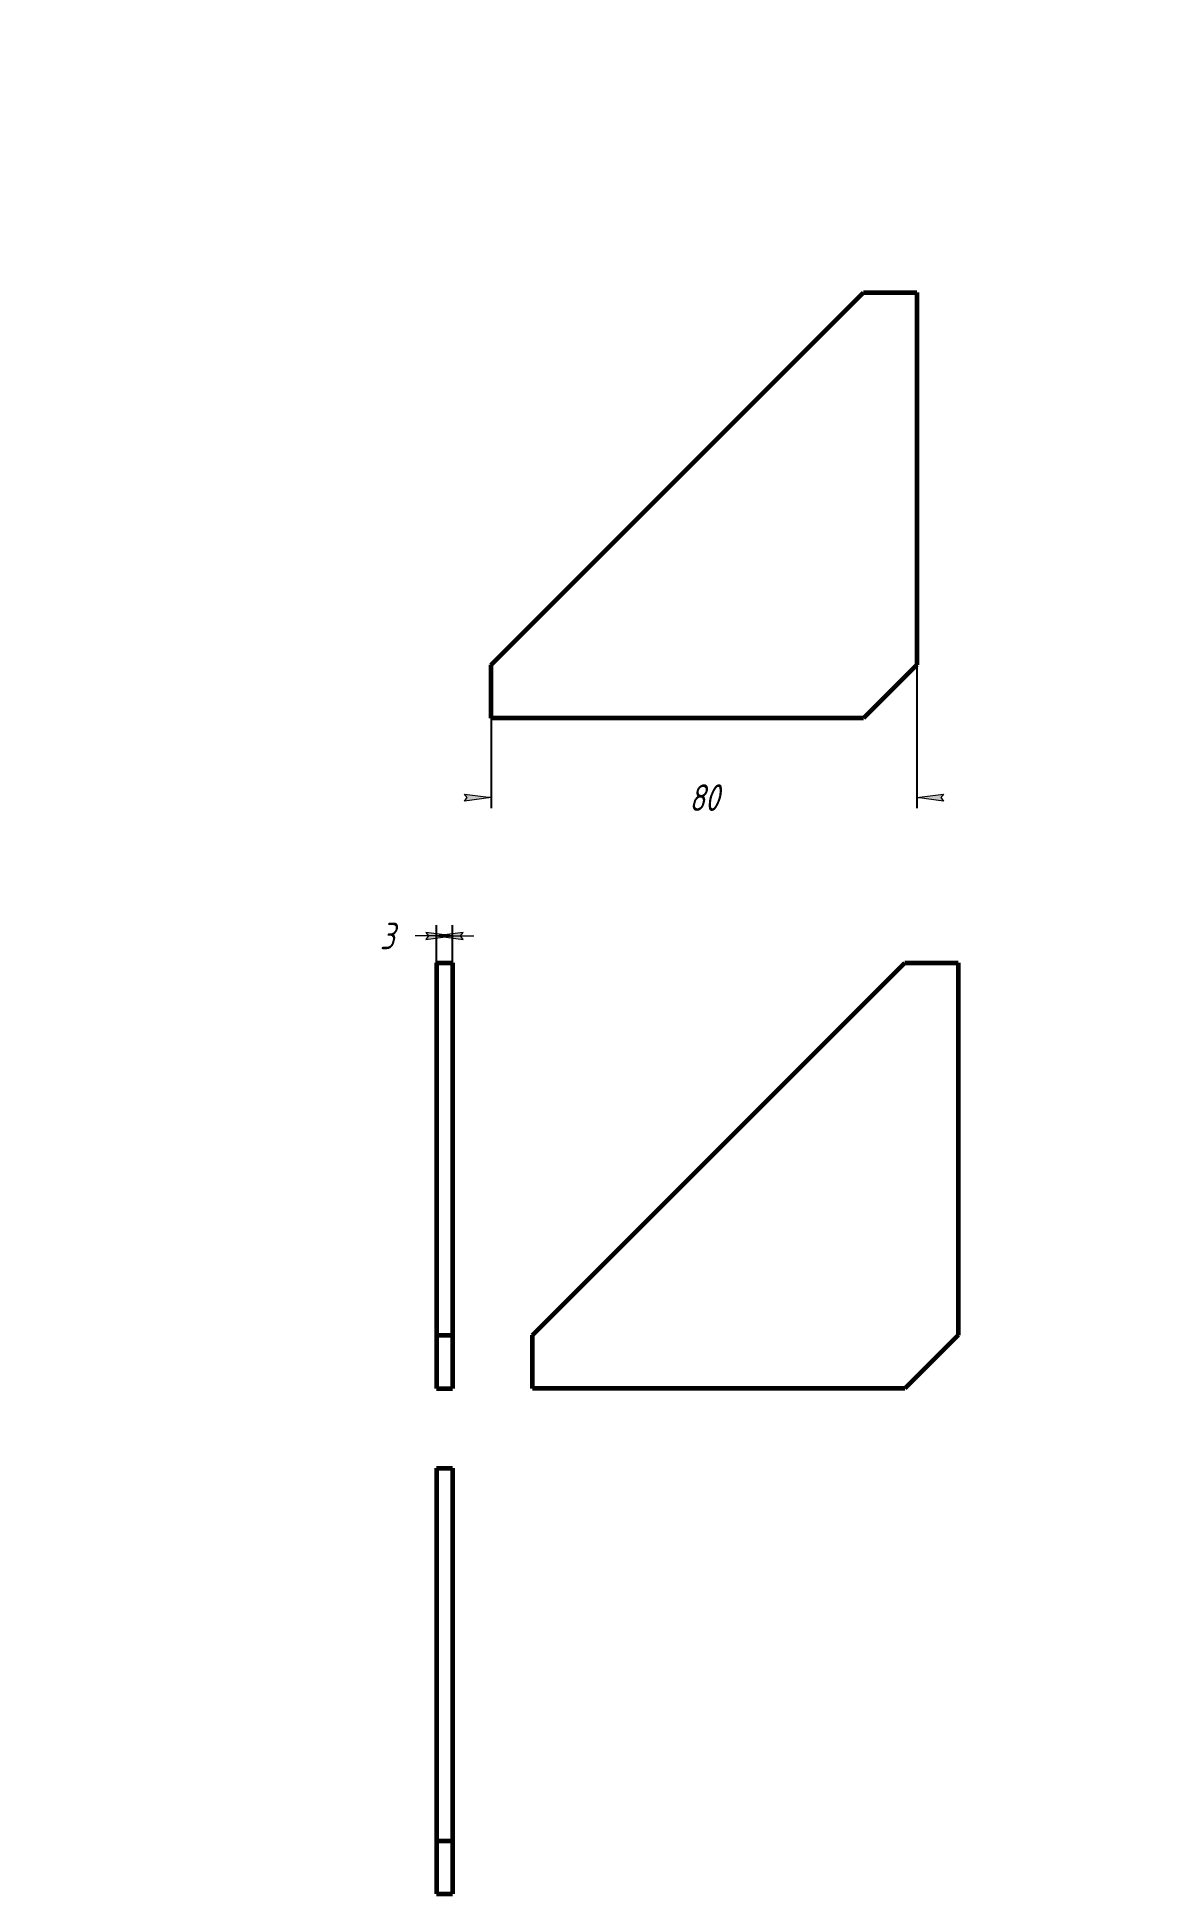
# Model space of a CAD drawing. Header units: millimetres. Extents: x 0 to 3488, y -472 to 367.
# Drawn here: x 1470 to 1680, y -52 to 297 of the extents above; entities that cross this region are included whole.
import ezdxf

# ---------------------------------------------------------------- set-up
doc = ezdxf.new("R2010")
doc.units = ezdxf.units.MM
doc.linetypes.add('K5LT_BASIC', pattern=[0])
doc.linetypes.add('K5LT_THIN', pattern=[0])
doc.layers.add('Системный слой', color=7, linetype='Continuous')
doc.layers.add('Системный слой (1)', color=7, linetype='Continuous', true_color=0x909090)
doc.styles.add('KDIMTEXTSTYLE', font='GOST_AU.SHX', dxfattribs={"width": 0.96, "oblique": 15, "height": 5})
doc.dimstyles.new('KDIMSTYLE (1.00)', dxfattribs={"dimtxt": 5, "dimasz": 1, "dimexe": 2, "dimexo": 0, "dimgap": 1, "dimtad": 1, "dimtxsty": 'KDIMTEXTSTYLE', "dimsah": 1, "dimcen": 0, "dimdle": 1, "dimadec": 0, "dimazin": 0, "dimtfac": 0.667, "dimtmove": 0, "dimatfit": 3, "dimfxl": 1, "dimtvp": 1, "dimtolj": 1, "dimtzin": 0, "dimarcsym": 0})

msp = doc.modelspace()

# ---------------------------------------------------------------- blocks, each defined once
blk = doc.blocks.new('KDIMARROW_01')
at = {"layer": 'Системный слой'}
blk.add_hatch(color=0, dxfattribs=at).paths.add_polyline_path([(-5, -0.6582624912261956), (0, 0), (-5, 0.658262491226197), (-4.5, 5.51091059616309e-16)])
at = {"layer": 'Системный слой', "color": 0, "linetype": 'K5LT_THIN', "lineweight": 18}
for p, q in [((-4.5, 5.51091059616309e-16), (-5, 0.658262491226197)), ((-5, 0.658262491226197), (0, 0)), ((0, 0), (-5, -0.6582624912261956)), ((-5, -0.6582624912261956), (-4.5, 5.51091059616309e-16))]:
    blk.add_line(p, q, dxfattribs=at)
at = {"layer": 'Системный слой (1)', "color": 0, "linetype": 'K5LT_THIN', "lineweight": 18}
blk.add_line((0, 0), (-1, 0), dxfattribs=at)
blk = doc.blocks.new('KDIMARROW_02')
at = {"layer": 'Системный слой'}
blk.add_hatch(color=0, dxfattribs=at).paths.add_polyline_path([(4.5, -5.51091059616309e-16), (5, 0.6582624912261956), (0, 0), (5, -0.658262491226197)])
at = {"layer": 'Системный слой', "color": 0, "linetype": 'K5LT_THIN', "lineweight": 18}
for p, q in [((5, 0.6582624912261956), (0, 0)), ((0, 0), (5, -0.658262491226197)), ((0, 0), (7, -8.572527594031472e-16)), ((4.5, -5.51091059616309e-16), (5, 0.6582624912261956)), ((5, -0.658262491226197), (4.5, -5.51091059616309e-16))]:
    blk.add_line(p, q, dxfattribs=at)
at = {"layer": 'Системный слой (1)', "color": 0, "linetype": 'K5LT_THIN', "lineweight": 18}
blk.add_line((0, 0), (-1, 0), dxfattribs=at)

# ---------------------------------------------------------------- dimensions: what is measured, and where the dimension line sits
at = {"layer": 'Системный слой (1)', "color": 7}
for base, p1, p2, location, override in [((1555.278531843064, 154.0397771648705), (1635.278531843064, 178.9906538153102), (1555.278531843064, 168.9906538153102), (1595.278531843064, 154.0397771648705), {"dimexo": 0, "dimpost": '\\H5.0;\\W0.965;\\Q15;<>', "dimblk1": 'KDIMARROW_01', "dimblk2": 'KDIMARROW_01', "dimse1": 0, "dimse2": 0, "dimclrt": 7, "dimtolj": 1}), ((1545.052985683374, 128.0350991305268), (1548.052985683374, 122.9659322317994), (1545.052985683374, 122.9659322317994), (1535.74392343133, 128.0350991305268), {"dimexo": 0, "dimpost": '\\H5.0;\\W0.965;\\Q15;<>', "dimblk1": 'KDIMARROW_02', "dimblk2": 'KDIMARROW_02', "dimse1": 0, "dimse2": 0, "dimclrt": 7, "dimtolj": 1})]:
    msp.add_linear_dim(base=base, p1=p1, p2=p2, location=location, dimstyle='KDIMSTYLE (1.00)', override=override, dxfattribs=at).render()

# ---------------------------------------------------------------- linework, layer by layer
at = {"layer": 'Системный слой (1)', "color": 5, "linetype": 'K5LT_BASIC', "lineweight": 60, "true_color": 0x0000ff}
for p, q in [((1555.278531843064, 178.9906538153102), (1625.278531843064, 248.9906538153103)), ((1625.278531843064, 248.9906538153103), (1635.278531843064, 248.9906538153103)), ((1635.278531843064, 248.9906538153103), (1635.278531843064, 178.9906538153102)), ((1555.278531843064, 168.9906538153102), (1555.278531843064, 178.9906538153102)), ((1635.278531843064, 178.9906538153102), (1625.278531843064, 168.9906538153102)), ((1625.278531843064, 168.9906538153102), (1555.278531843064, 168.9906538153102)), ((1545.052985683374, 122.9659322317994), (1545.052985683374, 52.96593223179941)), ((1545.052985683374, 122.9659322317994), (1548.052985683374, 122.9659322317994)), ((1548.052985683374, 122.9659322317994), (1548.052985683374, 52.96593223179941)), ((1563.052985683375, 52.96593223179941), (1633.052985683375, 122.9659322317994)), ((1633.052985683375, 122.9659322317994), (1643.052985683375, 122.9659322317994)), ((1643.052985683375, 122.9659322317994), (1643.052985683375, 52.96593223179941)), ((1545.052985683374, 52.96593223179941), (1545.052985683374, 42.96593223179941)), ((1545.052985683374, 52.96593223179941), (1548.052985683374, 52.96593223179941)), ((1548.052985683374, 52.96593223179941), (1548.052985683374, 42.96593223179941)), ((1563.052985683375, 42.96593223179941), (1563.052985683375, 52.96593223179941)), ((1643.052985683375, 52.96593223179941), (1633.052985683375, 42.96593223179941)), ((1545.052985683374, 42.96593223179941), (1548.052985683374, 42.96593223179941)), ((1633.052985683375, 42.96593223179941), (1563.052985683375, 42.96593223179941)), ((1545.052985683374, 27.9659322317998), (1548.052985683374, 27.9659322317998)), ((1545.052985683374, 27.9659322317998), (1545.052985683374, -42.0340677682002)), ((1548.052985683374, 27.9659322317998), (1548.052985683374, -42.0340677682002)), ((1545.052985683374, -42.0340677682002), (1545.052985683374, -52.0340677682002)), ((1545.052985683374, -42.0340677682002), (1548.052985683374, -42.0340677682002)), ((1548.052985683374, -42.0340677682002), (1548.052985683374, -52.0340677682002)), ((1545.052985683374, -52.0340677682002), (1548.052985683374, -52.0340677682002))]:
    msp.add_line(p, q, dxfattribs=at)

msp.set_redraw_order([(e.dxf.handle, doc.entitydb.next_handle()) for e in msp.query("TEXT MTEXT ATTDEF DIMENSION ARC_DIMENSION")])  # texts and dimensions are drawn at this point

doc.saveas('drawing.dxf')
